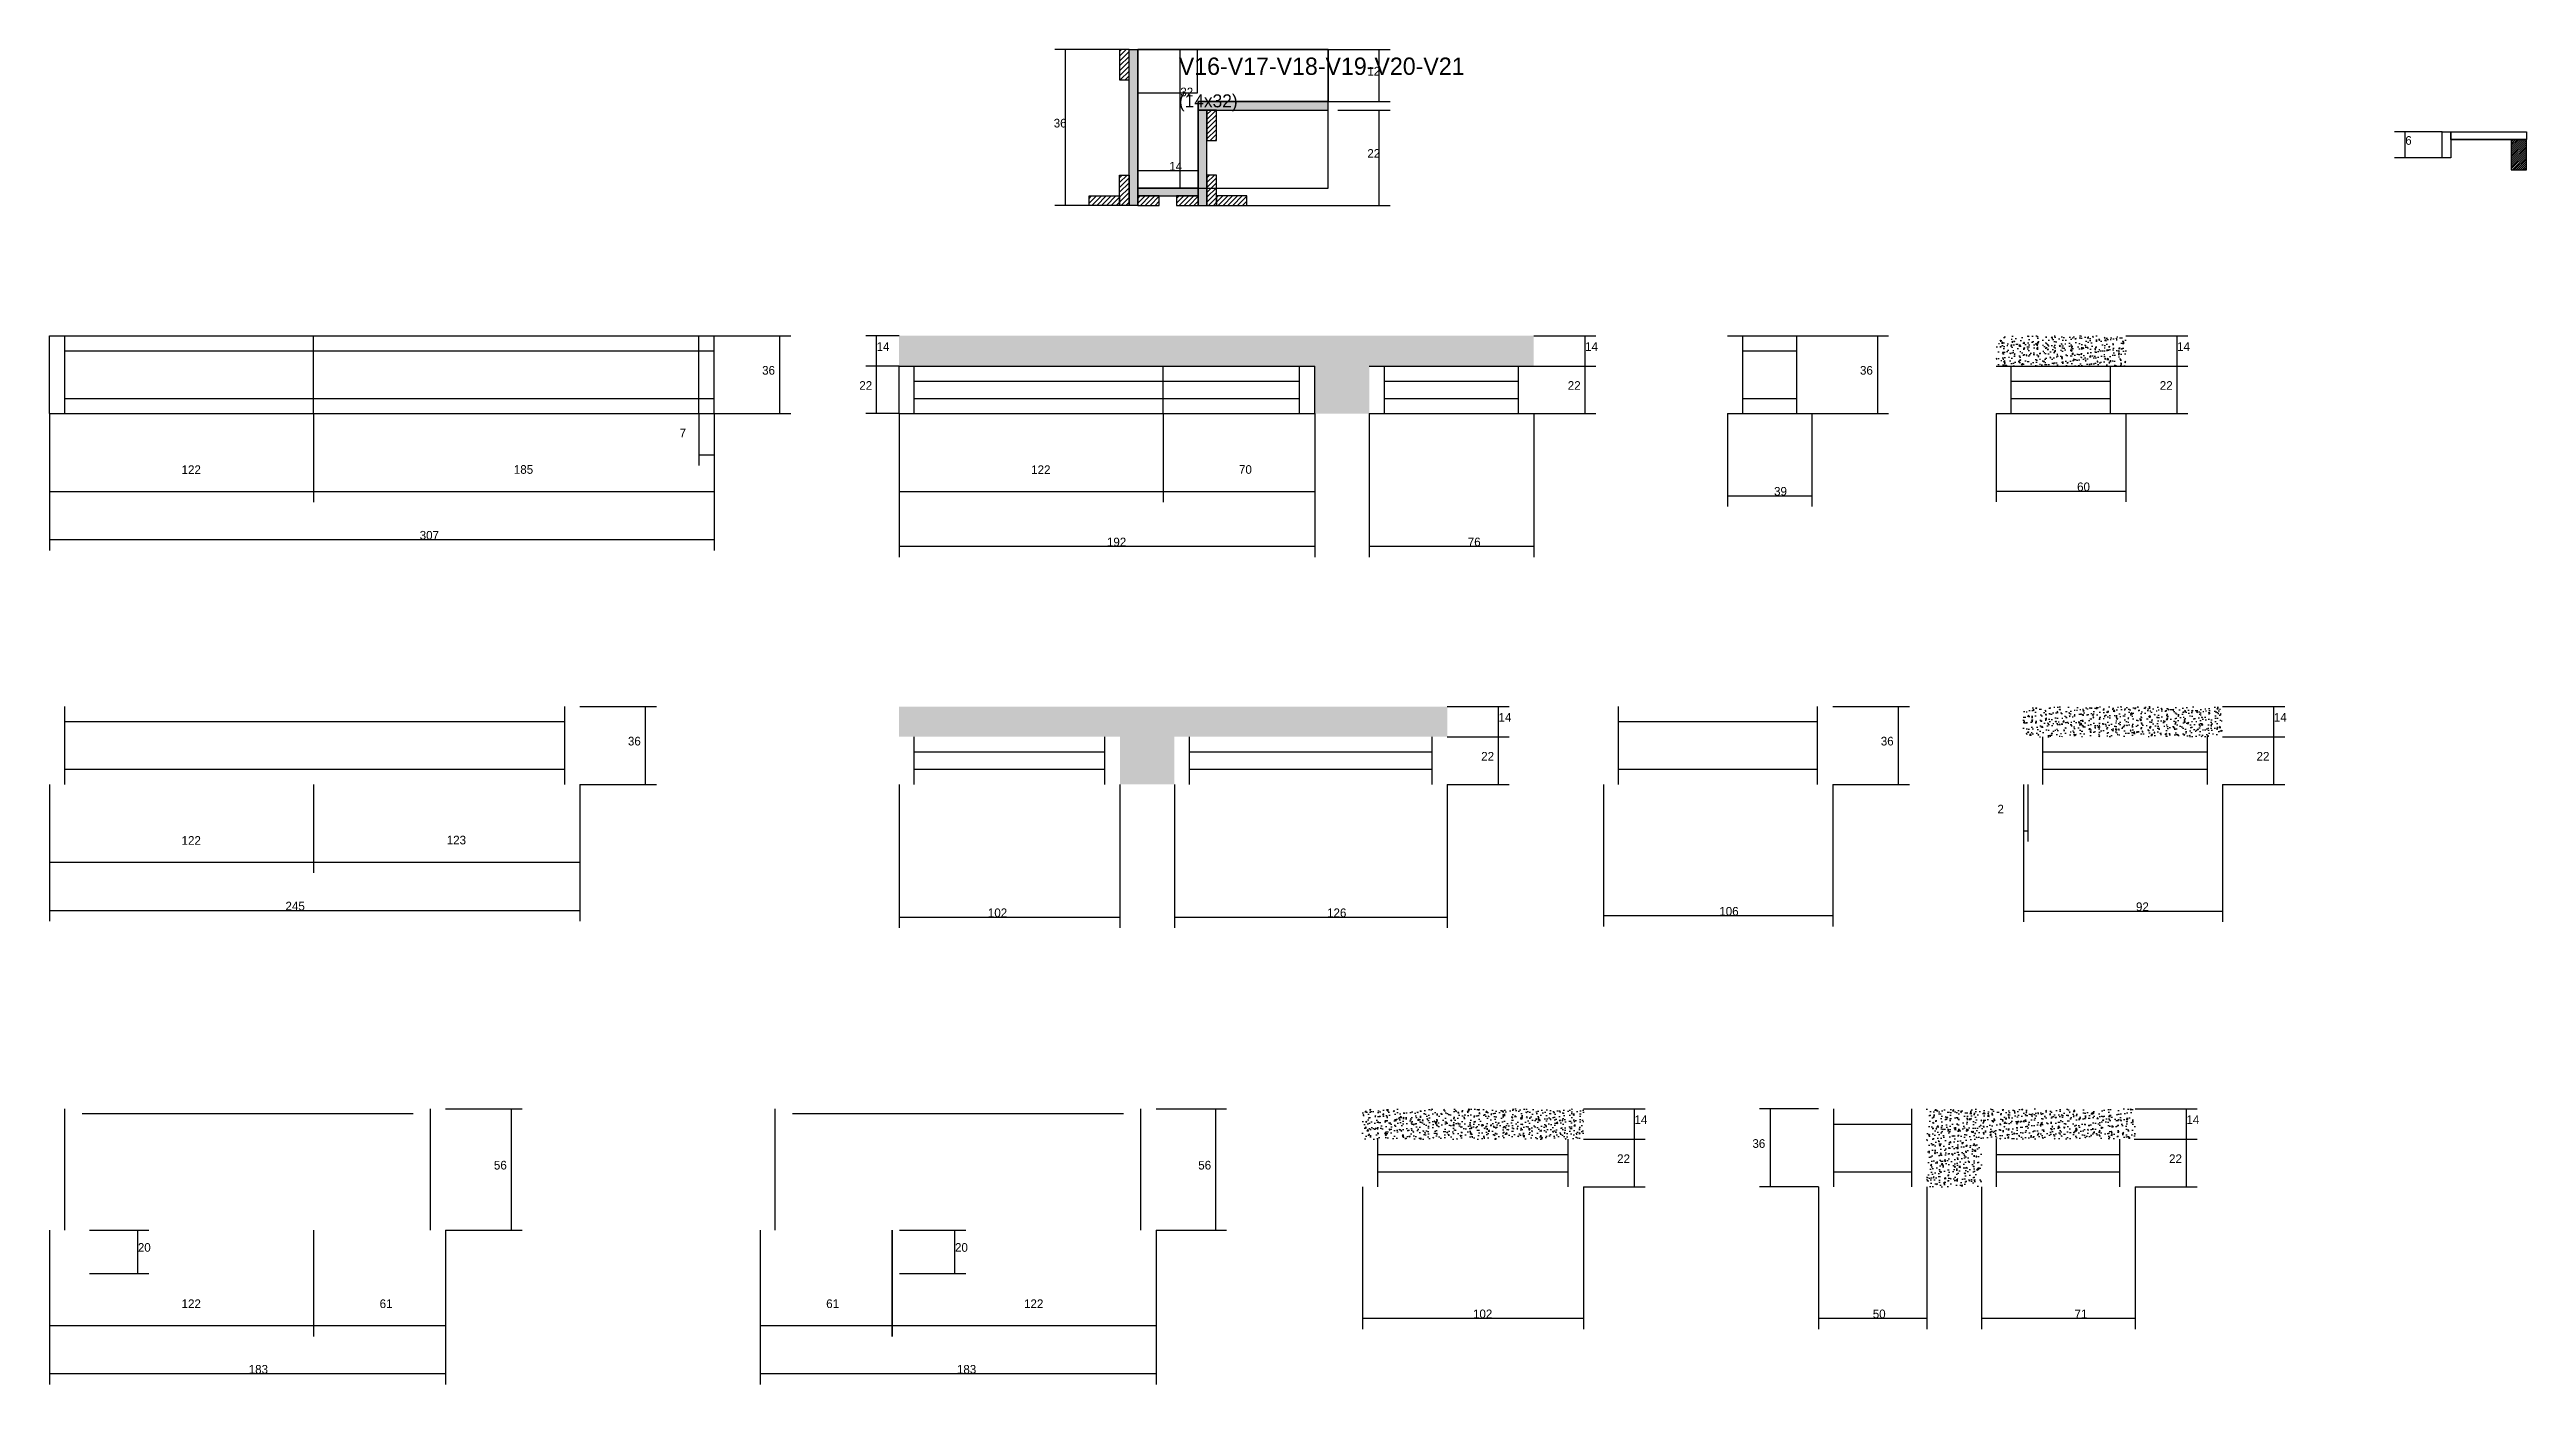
# Model space of a CAD drawing. Header units: metres. Extents: x -65046 to 21926, y -45195 to 1016.
# Drawn here: x 17078 to 18223, y -35800 to -35183 of the extents above; entities that cross this region are included whole.
import ezdxf

# ---------------------------------------------------------------- set-up
doc = ezdxf.new("R2010")
doc.units = ezdxf.units.M
for name, color, linetype in [('CONCRETO', 251, 'Continuous'), ('COTA', 241, 'Continuous'), ('Hachura', 253, 'Continuous'), ('Madeira', 126, 'Continuous'), ('Painéis', 200, 'Continuous'), ('SARR_2.2x7', 40, 'Continuous'), ('Texto Seção', 7, 'Continuous')]:
    doc.layers.add(name, color=color, linetype=linetype)

msp = doc.modelspace()

# ---------------------------------------------------------------- texts
at = {"layer": 'COTA'}
for s, p in [('12', (17687.1, -35195.3)), ('32', (17600.7, -35204.9)), ('36', (17542.2, -35219.3)), ('22', (17687.1, -35233.3)), ('6', (18166.6, -35227.3)), ('14', (17595.6, -35239.2)), ('14', (17460.4, -35322.5)), ('14', (17787.7, -35322.5)), ('14', (18061.2, -35322.5)), ('36', (17407.5, -35333.5)), ('36', (17914.7, -35333.5)), ('22', (17452.4, -35340.5)), ('22', (17779.7, -35340.5)), ('22', (18053.2, -35340.5)), ('7', (17369.4, -35362.4)), ('122', (17139.3, -35379.4)), ('185', (17292.8, -35379.3)), ('122', (17531.8, -35379.4)), ('70', (17627.8, -35379.3)), ('39', (17875, -35389.4)), ('60', (18015, -35387.3)), ('307', (17249.3, -35409.7)), ('192', (17566.8, -35412.8)), ('76', (17733.5, -35412.8)), ('14', (17747.7, -35493.8)), ('14', (18105.9, -35493.8)), ('36', (17345.5, -35504.8)), ('36', (17924.3, -35504.8)), ('22', (17739.7, -35511.8)), ('22', (18097.9, -35511.8)), ('2', (17978.2, -35536.2)), ('122', (17139.3, -35550.7)), ('123', (17261.8, -35550.5)), ('245', (17187.3, -35581)), ('102', (17511.8, -35584.1)), ('126', (17668.5, -35584.1)), ('106', (17849.7, -35583.4)), ('92', (18042.2, -35581.3)), ('14', (17810.5, -35679.7)), ('14', (18065.5, -35679.7)), ('36', (17865, -35690.7)), ('56', (17283.6, -35700.7)), ('56', (17609, -35700.7)), ('22', (17802.5, -35697.7)), ('22', (18057.5, -35697.7)), ('20', (17119.1, -35738.7)), ('20', (17496.6, -35738.7)), ('122', (17139.3, -35764.7)), ('61', (17230.8, -35764.7)), ('61', (17437.1, -35764.7)), ('122', (17528.5, -35764.7)), ('102', (17735.9, -35769.4)), ('50', (17920.6, -35769.4)), ('71', (18013.8, -35769.4)), ('183', (17170.3, -35795)), ('183', (17497.5, -35795))]:
    msp.add_text(s, height=4, dxfattribs=at).set_placement(p)
at = {"layer": 'Texto Seção'}
for s, height, p in [('V16-V17-V18-V19-V20-V21', 8, (17600, -35195)), ('(14x32)', 6, (17600, -35210))]:
    msp.add_text(s, height=height, dxfattribs=at).set_placement(p)

# ---------------------------------------------------------------- hatches: boundary and pattern name
at = {"layer": 'COTA'}
h = msp.add_hatch(dxfattribs=at)
h.set_pattern_fill('AR-CONC', scale=0.03)
h.paths.add_polyline_path([(17662.8, -35329.5), (17662.8, -35351.5), (17688, -35351.5), (17688, -35329.5), (17764, -35329.5), (17764, -35315.5), (17470.8, -35315.5), (17470.8, -35329.5)])
h = msp.add_hatch(dxfattribs=at)
h.set_pattern_fill('AR-CONC', scale=0.03)
h.paths.add_polyline_path([(18037.5, -35329.5), (18037.5, -35315.5), (17977.6, -35315.5), (17977.6, -35329.5)])
h = msp.add_hatch(dxfattribs=at)
h.set_pattern_fill('AR-CONC', scale=0.03)
h.paths.add_polyline_path([(17572.8, -35500.8), (17572.8, -35522.8), (17598, -35522.8), (17598, -35500.8), (17724, -35500.8), (17724, -35486.8), (17470.8, -35486.8), (17470.8, -35500.8)])
h = msp.add_hatch(dxfattribs=at)
h.set_pattern_fill('AR-CONC', scale=0.03)
h.paths.add_polyline_path([(18082.2, -35500.8), (18082.2, -35486.8), (17990.2, -35486.8), (17990.2, -35500.8)])
h = msp.add_hatch(dxfattribs=at)
h.set_pattern_fill('AR-CONC', scale=0.03)
h.paths.add_polyline_path([(17786.9, -35686.7), (17786.9, -35672.7), (17684.9, -35672.7), (17684.9, -35686.7)])
h = msp.add_hatch(dxfattribs=at)
h.set_pattern_fill('AR-CONC', scale=0.03)
h.paths.add_polyline_path([(17945.6, -35708.7), (17970.8, -35708.7), (17970.8, -35686.7), (18041.8, -35686.7), (18041.8, -35672.7), (17945.6, -35672.7)])
at = {"layer": 'Hachura'}
h = msp.add_hatch(dxfattribs=at)
h.set_pattern_fill('ANSI31', scale=0.5)
h.paths.add_polyline_path([(17577, -35183.3), (17572.6, -35183.3), (17572.6, -35183.3), (17572.6, -35197.3), (17572.6, -35197.3), (17577, -35197.3), (17577, -35197.3), (17577, -35183.3)])
h = msp.add_hatch(color=8, dxfattribs=at)
h.dxf.hatch_style = 1
h.paths.add_polyline_path([(17577, -35183.3), (17581, -35183.3), (17581, -35183.3), (17581, -35255.3), (17581, -35255.3), (17577, -35255.3), (17577, -35255.3), (17577, -35183.3)])
h = msp.add_hatch(color=8, dxfattribs=at)
h.dxf.hatch_style = 1
h.paths.add_polyline_path([(17669, -35211.3), (17669, -35207.3), (17669, -35207.3), (17609, -35207.3), (17609, -35207.3), (17609, -35211.3), (17609, -35211.3), (17669, -35211.3)])
h = msp.add_hatch(color=8, dxfattribs=at)
h.dxf.hatch_style = 1
h.paths.add_polyline_path([(17613, -35211.3), (17609, -35211.3), (17609, -35211.3), (17609, -35255.3), (17609, -35255.3), (17613, -35255.3), (17613, -35255.3), (17613, -35211.3)])
h = msp.add_hatch(dxfattribs=at)
h.set_pattern_fill('ANSI31', scale=0.5)
h.paths.add_polyline_path([(17617.4, -35211.3), (17613, -35211.3), (17613, -35211.3), (17613, -35225.3), (17613, -35225.3), (17617.4, -35225.3), (17617.4, -35225.3), (17617.4, -35211.3)])
h = msp.add_hatch(dxfattribs=at)
h.set_pattern_fill('ANSI31', scale=0.5)
h.paths.add_polyline_path([(17577, -35255.3), (17572.6, -35255.3), (17572.6, -35255.3), (17572.6, -35241.3), (17572.6, -35241.3), (17577, -35241.3), (17577, -35241.3), (17577, -35255.3)])
h = msp.add_hatch(dxfattribs=at)
h.set_pattern_fill('ANSI31', scale=0.5)
h.paths.add_polyline_path([(17617.4, -35241.3), (17613, -35241.3), (17613, -35241.3), (17613, -35255.3), (17613, -35255.3), (17617.4, -35255.3), (17617.4, -35255.3), (17617.4, -35241.3)])
h = msp.add_hatch(dxfattribs=at)
h.set_pattern_fill('ANSI31', scale=0.5)
h.paths.add_polyline_path([(17558.6, -35255.3), (17558.6, -35250.9), (17558.6, -35250.9), (17572.6, -35250.9), (17572.6, -35250.9), (17572.6, -35255.3), (17572.6, -35255.3), (17558.6, -35255.3)])
h = msp.add_hatch(color=8, dxfattribs=at)
h.dxf.hatch_style = 1
h.paths.add_polyline_path([(17609, -35250.9), (17609, -35247.3), (17609, -35247.3), (17581, -35247.3), (17581, -35247.3), (17581, -35250.9), (17581, -35250.9), (17609, -35250.9)])
h = msp.add_hatch(dxfattribs=at)
h.set_pattern_fill('ANSI31', scale=0.5)
h.paths.add_polyline_path([(17591, -35255.3), (17591, -35250.9), (17591, -35250.9), (17581, -35250.9), (17581, -35250.9), (17581, -35255.3), (17581, -35255.3), (17591, -35255.3)])
h = msp.add_hatch(dxfattribs=at)
h.set_pattern_fill('ANSI31', scale=0.5)
h.paths.add_polyline_path([(17609, -35255.3), (17609, -35250.9), (17609, -35250.9), (17599, -35250.9), (17599, -35250.9), (17599, -35255.3), (17599, -35255.3), (17609, -35255.3)])
h = msp.add_hatch(dxfattribs=at)
h.set_pattern_fill('ANSI31', scale=0.5)
h.paths.add_polyline_path([(17631.4, -35255.3), (17631.4, -35250.9), (17631.4, -35250.9), (17617.4, -35250.9), (17617.4, -35250.9), (17617.4, -35255.3), (17617.4, -35255.3), (17631.4, -35255.3)])
at = {"layer": 'Madeira'}
h = msp.add_hatch(dxfattribs=at)
h.set_pattern_fill('ANSI31', scale=0.2)
h.paths.add_polyline_path([(18222.6, -35224.9), (18215.6, -35224.9), (18215.6, -35238.9), (18222.6, -35238.9)])

# ---------------------------------------------------------------- linework, layer by layer
at = {"layer": 'CONCRETO'}
for points in [[(17581, -35203.3), (17581, -35183.3), (17608.7, -35183.3)], [(17608.7, -35183.3), (17669, -35183.3), (17669, -35207.3), (17609, -35207.3), (17609, -35247.3), (17581, -35247.3), (17581, -35203.3), (17581, -35203.3)]]:
    msp.add_lwpolyline(points, dxfattribs=at)
for points in [[(17581, -35203.3), (17608.7, -35203.3), (17608.7, -35183.3), (17581, -35183.3)], [(17581, -35247.3), (17669, -35247.3), (17669, -35183.3), (17581, -35183.3)]]:
    msp.add_lwpolyline(points, close=True, dxfattribs=at)
at = {"layer": 'COTA'}
for p, q in [((17572.6, -35183.3), (17542.7, -35183.3)), ((17547.7, -35255.3), (17547.7, -35183.3)), ((17580.7, -35183.3), (17605.7, -35183.3)), ((17600.7, -35247.3), (17600.7, -35183.3)), ((17669, -35183.3), (17697.6, -35183.3)), ((17692.6, -35207.3), (17692.6, -35183.3)), ((17669, -35207.3), (17697.6, -35207.3)), ((17673.4, -35211.3), (17697.6, -35211.3)), ((17692.6, -35255.3), (17692.6, -35211.3)), ((18183.6, -35221.3), (18161.6, -35221.3)), ((18166.6, -35233.3), (18166.6, -35221.3)), ((17581, -35247.3), (17581, -35234.2)), ((17581, -35239.2), (17609, -35239.2)), ((17609, -35247.3), (17609, -35234.2)), ((18183.6, -35233.3), (18161.6, -35233.3)), ((17558.6, -35255.3), (17542.7, -35255.3)), ((17580.7, -35247.3), (17605.7, -35247.3)), ((17631.4, -35255.3), (17697.6, -35255.3)), ((17385.3, -35315.5), (17420.7, -35315.5)), ((17415.7, -35351.5), (17415.7, -35315.5)), ((17470.8, -35315.5), (17455.4, -35315.5)), ((17460.4, -35329.5), (17460.4, -35315.5)), ((17764, -35315.5), (17792.7, -35315.5)), ((17787.7, -35329.5), (17787.7, -35315.5)), ((17892.5, -35315.5), (17927.9, -35315.5)), ((17922.9, -35351.5), (17922.9, -35315.5)), ((18037.5, -35315.5), (18066.2, -35315.5)), ((18061.2, -35329.5), (18061.2, -35315.5)), ((17470.8, -35329.5), (17455.4, -35329.5)), ((17470.8, -35329.5), (17455.4, -35329.5)), ((17460.4, -35351.5), (17460.4, -35329.5)), ((17764, -35329.5), (17792.7, -35329.5)), ((17764, -35329.5), (17792.7, -35329.5)), ((17787.7, -35351.5), (17787.7, -35329.5)), ((18037.5, -35329.5), (18066.2, -35329.5)), ((18037.5, -35329.5), (18066.2, -35329.5)), ((18061.2, -35351.5), (18061.2, -35329.5)), ((17078.3, -35351.5), (17078.3, -35392.4)), ((17078.3, -35351.5), (17078.3, -35414.7)), ((17200.3, -35351.5), (17200.3, -35392.4)), ((17200.3, -35351.5), (17200.3, -35392.4)), ((17378.3, -35351.5), (17378.3, -35375.5)), ((17385.3, -35351.5), (17385.3, -35392.4)), ((17385.3, -35351.5), (17385.3, -35414.7)), ((17385.3, -35351.5), (17420.7, -35351.5)), ((17385.3, -35351.5), (17385.3, -35375.5)), ((17470.8, -35351.5), (17455.4, -35351.5)), ((17470.8, -35351.5), (17470.8, -35417.8)), ((17470.8, -35351.5), (17470.8, -35392.4)), ((17592.8, -35351.5), (17592.8, -35392.4)), ((17592.8, -35351.5), (17592.8, -35392.4)), ((17662.8, -35351.5), (17662.8, -35417.8)), ((17662.8, -35351.5), (17662.8, -35392.4)), ((17688, -35351.5), (17688, -35417.8)), ((17764, -35351.5), (17764, -35417.8)), ((17764, -35351.5), (17792.7, -35351.5)), ((17853.5, -35351.5), (17853.5, -35394.4)), ((17892.5, -35351.5), (17892.5, -35394.4)), ((17892.5, -35351.5), (17927.9, -35351.5)), ((17977.6, -35351.5), (17977.6, -35392.3)), ((18037.5, -35351.5), (18037.5, -35392.3)), ((18037.5, -35351.5), (18066.2, -35351.5)), ((17378.3, -35370.5), (17385.3, -35370.5)), ((17078.3, -35387.4), (17200.3, -35387.4)), ((17200.3, -35387.4), (17385.3, -35387.4)), ((17470.8, -35387.4), (17592.8, -35387.4)), ((17592.8, -35387.4), (17662.8, -35387.4)), ((17853.5, -35389.4), (17892.5, -35389.4)), ((17977.6, -35387.3), (18037.5, -35387.3)), ((17078.3, -35409.7), (17385.3, -35409.7)), ((17470.8, -35412.8), (17662.8, -35412.8)), ((17688, -35412.8), (17764, -35412.8)), ((17323.3, -35486.8), (17358.7, -35486.8)), ((17353.7, -35522.8), (17353.7, -35486.8)), ((17724, -35486.8), (17752.7, -35486.8)), ((17747.7, -35500.8), (17747.7, -35486.8)), ((17902.2, -35486.8), (17937.5, -35486.8)), ((17932.5, -35522.8), (17932.5, -35486.8)), ((18082.2, -35486.8), (18110.9, -35486.8)), ((18105.9, -35500.8), (18105.9, -35486.8)), ((17724, -35500.8), (17752.7, -35500.8)), ((17724, -35500.8), (17752.7, -35500.8)), ((17747.7, -35522.8), (17747.7, -35500.8)), ((18082.2, -35500.8), (18110.9, -35500.8)), ((18082.2, -35500.8), (18110.9, -35500.8)), ((18105.9, -35522.8), (18105.9, -35500.8)), ((17078.3, -35522.8), (17078.3, -35563.7)), ((17078.3, -35522.8), (17078.3, -35586)), ((17200.3, -35522.8), (17200.3, -35563.7)), ((17200.3, -35522.8), (17200.3, -35563.7)), ((17323.3, -35522.8), (17323.3, -35563.7)), ((17323.3, -35522.8), (17323.3, -35586)), ((17323.3, -35522.8), (17358.7, -35522.8)), ((17470.8, -35522.8), (17470.8, -35589.1)), ((17572.8, -35522.8), (17572.8, -35589.1)), ((17598, -35522.8), (17598, -35589.1)), ((17724, -35522.8), (17724, -35589.1)), ((17724, -35522.8), (17752.7, -35522.8)), ((17796.2, -35522.8), (17796.2, -35588.4)), ((17902.1, -35522.8), (17902.1, -35588.4)), ((17902.1, -35522.8), (17937.5, -35522.8)), ((17990.2, -35522.8), (17990.2, -35586.3)), ((17990.2, -35522.8), (17990.2, -35549.2)), ((17992.2, -35522.8), (17992.2, -35549.2)), ((18082.2, -35522.8), (18082.2, -35586.3)), ((18082.2, -35522.8), (18110.9, -35522.8)), ((17990.2, -35544.2), (17992.2, -35544.2)), ((17078.3, -35558.7), (17200.3, -35558.7)), ((17200.3, -35558.7), (17323.3, -35558.7)), ((17078.3, -35581), (17323.3, -35581)), ((17470.8, -35584.1), (17572.8, -35584.1)), ((17598, -35584.1), (17724, -35584.1)), ((17796.2, -35583.4), (17902.1, -35583.4)), ((17990.2, -35581.3), (18082.2, -35581.3)), ((17261.3, -35672.7), (17296.7, -35672.7)), ((17291.7, -35728.7), (17291.7, -35672.7)), ((17589.5, -35672.7), (17622.1, -35672.7)), ((17617.1, -35728.7), (17617.1, -35672.7)), ((17786.9, -35672.7), (17815.5, -35672.7)), ((17810.5, -35686.7), (17810.5, -35672.7)), ((17895.6, -35672.7), (17868.3, -35672.7)), ((17873.3, -35708.7), (17873.3, -35672.7)), ((18041.8, -35672.7), (18070.5, -35672.7)), ((18065.5, -35686.7), (18065.5, -35672.7)), ((17786.9, -35686.7), (17815.5, -35686.7)), ((17786.9, -35686.7), (17815.5, -35686.7)), ((17810.5, -35708.7), (17810.5, -35686.7)), ((18041.8, -35686.7), (18070.5, -35686.7)), ((18041.8, -35686.7), (18070.5, -35686.7)), ((18065.5, -35708.7), (18065.5, -35686.7)), ((17684.9, -35708.7), (17684.9, -35774.4)), ((17786.9, -35708.7), (17786.9, -35774.4)), ((17786.9, -35708.7), (17815.5, -35708.7)), ((17895.6, -35708.7), (17868.3, -35708.7)), ((17895.6, -35708.7), (17895.6, -35774.4)), ((17945.6, -35708.7), (17945.6, -35774.4)), ((17970.8, -35708.7), (17970.8, -35774.4)), ((18041.8, -35708.7), (18041.8, -35774.4)), ((18041.8, -35708.7), (18070.5, -35708.7)), ((17078.3, -35728.7), (17078.3, -35777.8)), ((17078.3, -35728.7), (17078.3, -35800)), ((17096.8, -35728.7), (17124.1, -35728.7)), ((17119.1, -35748.7), (17119.1, -35728.7)), ((17200.3, -35728.7), (17200.3, -35777.8)), ((17200.3, -35728.7), (17200.3, -35777.8)), ((17261.3, -35728.7), (17261.3, -35777.8)), ((17261.3, -35728.7), (17261.3, -35800)), ((17261.3, -35728.7), (17296.7, -35728.7)), ((17406.6, -35728.7), (17406.6, -35777.8)), ((17406.6, -35728.7), (17406.6, -35800)), ((17467.5, -35728.7), (17467.5, -35777.8)), ((17467.6, -35728.7), (17467.6, -35777.8)), ((17471, -35728.7), (17501.6, -35728.7)), ((17496.6, -35748.7), (17496.6, -35728.7)), ((17589.5, -35728.7), (17589.5, -35777.8)), ((17589.5, -35728.7), (17589.5, -35800)), ((17589.5, -35728.7), (17622.1, -35728.7)), ((17096.8, -35748.7), (17124.1, -35748.7)), ((17471, -35748.7), (17501.6, -35748.7)), ((17684.9, -35769.4), (17786.9, -35769.4)), ((17895.6, -35769.4), (17945.6, -35769.4)), ((17970.8, -35769.4), (18041.8, -35769.4)), ((17078.3, -35772.8), (17200.3, -35772.8)), ((17200.3, -35772.8), (17261.3, -35772.8)), ((17406.6, -35772.8), (17467.6, -35772.8)), ((17467.5, -35772.8), (17589.5, -35772.8)), ((17078.3, -35795), (17261.3, -35795)), ((17406.6, -35795), (17589.5, -35795))]:
    msp.add_line(p, q, dxfattribs=at)
at = {"layer": 'Madeira'}
for points in [[(17577, -35183.3), (17572.6, -35183.3), (17572.6, -35197.3), (17577, -35197.3)], [(17617.4, -35211.3), (17613, -35211.3), (17613, -35225.3), (17617.4, -35225.3)], [(18222.6, -35224.9), (18215.6, -35224.9), (18215.6, -35238.9), (18222.6, -35238.9)], [(17577, -35255.3), (17572.6, -35255.3), (17572.6, -35241.3), (17577, -35241.3)], [(17617.4, -35241.3), (17613, -35241.3), (17613, -35255.3), (17617.4, -35255.3)], [(17558.6, -35255.3), (17558.6, -35250.9), (17572.6, -35250.9), (17572.6, -35255.3)], [(17591, -35255.3), (17591, -35250.9), (17581, -35250.9), (17581, -35255.3)], [(17609, -35255.3), (17609, -35250.9), (17599, -35250.9), (17599, -35255.3)], [(17631.4, -35255.3), (17631.4, -35250.9), (17617.4, -35250.9), (17617.4, -35255.3)]]:
    msp.add_lwpolyline(points, close=True, dxfattribs=at)
at = {"layer": 'Painéis'}
for p, q in [((17581, -35255.3), (17581, -35183.3)), ((17609, -35207.3), (17669, -35207.3)), ((17609, -35211.3), (17609, -35207.3)), ((17609, -35255.3), (17609, -35211.3)), ((18187.6, -35221.3), (18222.6, -35221.3)), ((18187.6, -35224.9), (18222.6, -35224.9)), ((17581, -35247.3), (17609, -35247.3)), ((17581, -35250.9), (17581, -35247.3)), ((17609, -35250.9), (17609, -35247.3)), ((17078.3, -35315.5), (17385.3, -35315.5)), ((17078.3, -35351.5), (17078.3, -35315.5)), ((17200.3, -35351.5), (17200.3, -35315.5)), ((17385.3, -35351.5), (17385.3, -35315.5)), ((17853.5, -35315.5), (17892.5, -35315.5)), ((17470.8, -35329.5), (17662.8, -35329.5)), ((17470.8, -35351.5), (17470.8, -35329.5)), ((17592.8, -35351.5), (17592.8, -35329.5)), ((17662.8, -35351.5), (17662.8, -35329.5)), ((17688, -35329.5), (17764, -35329.5)), ((17977.6, -35329.5), (18037.5, -35329.5)), ((17078.3, -35351.5), (17385.3, -35351.5)), ((17470.8, -35351.5), (17662.8, -35351.5)), ((17688, -35351.5), (17764, -35351.5)), ((17853.5, -35351.5), (17892.5, -35351.5)), ((17977.6, -35351.5), (18037.5, -35351.5))]:
    msp.add_line(p, q, dxfattribs=at)
for points in [[(17577, -35183.3), (17581, -35183.3), (17581, -35255.3), (17577, -35255.3)], [(17669, -35211.3), (17669, -35207.3), (17609, -35207.3), (17609, -35211.3)], [(17613, -35211.3), (17609, -35211.3), (17609, -35255.3), (17613, -35255.3)], [(18187.6, -35233.3), (18183.6, -35233.3), (18183.6, -35221.3), (18187.6, -35221.3)], [(17609, -35250.9), (17609, -35247.3), (17581, -35247.3), (17581, -35250.9)]]:
    msp.add_lwpolyline(points, close=True, dxfattribs=at)
msp.add_lwpolyline([(18187.6, -35221.3), (18222.6, -35221.3), (18222.6, -35224.9), (18187.6, -35224.9), (18187.6, -35221.3)], dxfattribs=at)
at = {"layer": 'SARR_2.2x7'}
for p, q in [((17085.3, -35351.5), (17085.3, -35315.5)), ((17085.3, -35322.5), (17200.3, -35322.5)), ((17200.3, -35322.5), (17385.3, -35322.5)), ((17378.3, -35351.5), (17378.3, -35315.5)), ((17860.5, -35351.5), (17860.5, -35315.5)), ((17860.5, -35322.5), (17885.5, -35322.5)), ((17885.5, -35351.5), (17885.5, -35315.5)), ((17477.8, -35351.5), (17477.8, -35329.5)), ((17655.8, -35351.5), (17655.8, -35329.5)), ((17695, -35351.5), (17695, -35329.5)), ((17757, -35351.5), (17757, -35329.5)), ((17984.6, -35351.5), (17984.6, -35329.5)), ((18030.5, -35351.5), (18030.5, -35329.5)), ((17085.3, -35344.5), (17200.3, -35344.5)), ((17200.3, -35344.5), (17385.3, -35344.5)), ((17477.8, -35336.5), (17592.8, -35336.5)), ((17477.8, -35344.5), (17592.8, -35344.5)), ((17592.8, -35336.5), (17655.8, -35336.5)), ((17592.8, -35344.5), (17655.8, -35344.5)), ((17695, -35336.5), (17757, -35336.5)), ((17695, -35344.5), (17757, -35344.5)), ((17860.5, -35344.5), (17885.5, -35344.5)), ((17984.6, -35336.5), (18030.5, -35336.5)), ((17984.6, -35344.5), (18030.5, -35344.5)), ((17085.3, -35522.8), (17085.3, -35486.8)), ((17085.3, -35493.8), (17200.3, -35493.8)), ((17200.3, -35493.8), (17316.3, -35493.8)), ((17316.3, -35522.8), (17316.3, -35486.8)), ((17803.2, -35522.8), (17803.2, -35486.8)), ((17803.2, -35493.8), (17895.1, -35493.8)), ((17895.1, -35522.8), (17895.1, -35486.8)), ((17477.8, -35522.8), (17477.8, -35500.8)), ((17565.8, -35522.8), (17565.8, -35500.8)), ((17605, -35522.8), (17605, -35500.8)), ((17717, -35522.8), (17717, -35500.8)), ((17999.2, -35522.8), (17999.2, -35500.8)), ((18075.2, -35522.8), (18075.2, -35500.8)), ((17085.3, -35515.8), (17200.3, -35515.8)), ((17200.3, -35515.8), (17316.3, -35515.8)), ((17477.8, -35507.8), (17565.8, -35507.8)), ((17477.8, -35515.8), (17565.8, -35515.8)), ((17605, -35507.8), (17717, -35507.8)), ((17605, -35515.8), (17717, -35515.8)), ((17803.2, -35515.8), (17895.1, -35515.8)), ((17999.2, -35507.8), (18075.2, -35507.8)), ((17999.2, -35515.8), (18075.2, -35515.8)), ((17085.3, -35728.7), (17085.3, -35672.7)), ((17093.3, -35674.9), (17200.3, -35674.9)), ((17200.3, -35674.9), (17246.3, -35674.9)), ((17254.3, -35728.7), (17254.3, -35672.7)), ((17413.6, -35728.7), (17413.6, -35672.7)), ((17421.6, -35674.9), (17467.5, -35674.9)), ((17467.5, -35674.9), (17574.5, -35674.9)), ((17582.5, -35728.7), (17582.5, -35672.7)), ((17902.6, -35708.7), (17902.6, -35672.7)), ((17938.6, -35708.7), (17938.6, -35672.7)), ((17691.9, -35708.7), (17691.9, -35686.7)), ((17779.9, -35708.7), (17779.9, -35686.7)), ((17902.6, -35679.7), (17938.6, -35679.7)), ((17977.8, -35708.7), (17977.8, -35686.7)), ((18034.8, -35708.7), (18034.8, -35686.7)), ((17691.9, -35693.7), (17779.9, -35693.7)), ((17691.9, -35701.7), (17779.9, -35701.7)), ((17902.6, -35701.7), (17938.6, -35701.7)), ((17977.8, -35693.7), (18034.8, -35693.7)), ((17977.8, -35701.7), (18034.8, -35701.7))]:
    msp.add_line(p, q, dxfattribs=at)

msp.set_redraw_order([(e.dxf.handle, doc.entitydb.next_handle()) for e in msp.query("TEXT MTEXT ATTDEF DIMENSION ARC_DIMENSION")])  # texts and dimensions are drawn at this point

doc.saveas('drawing.dxf')
